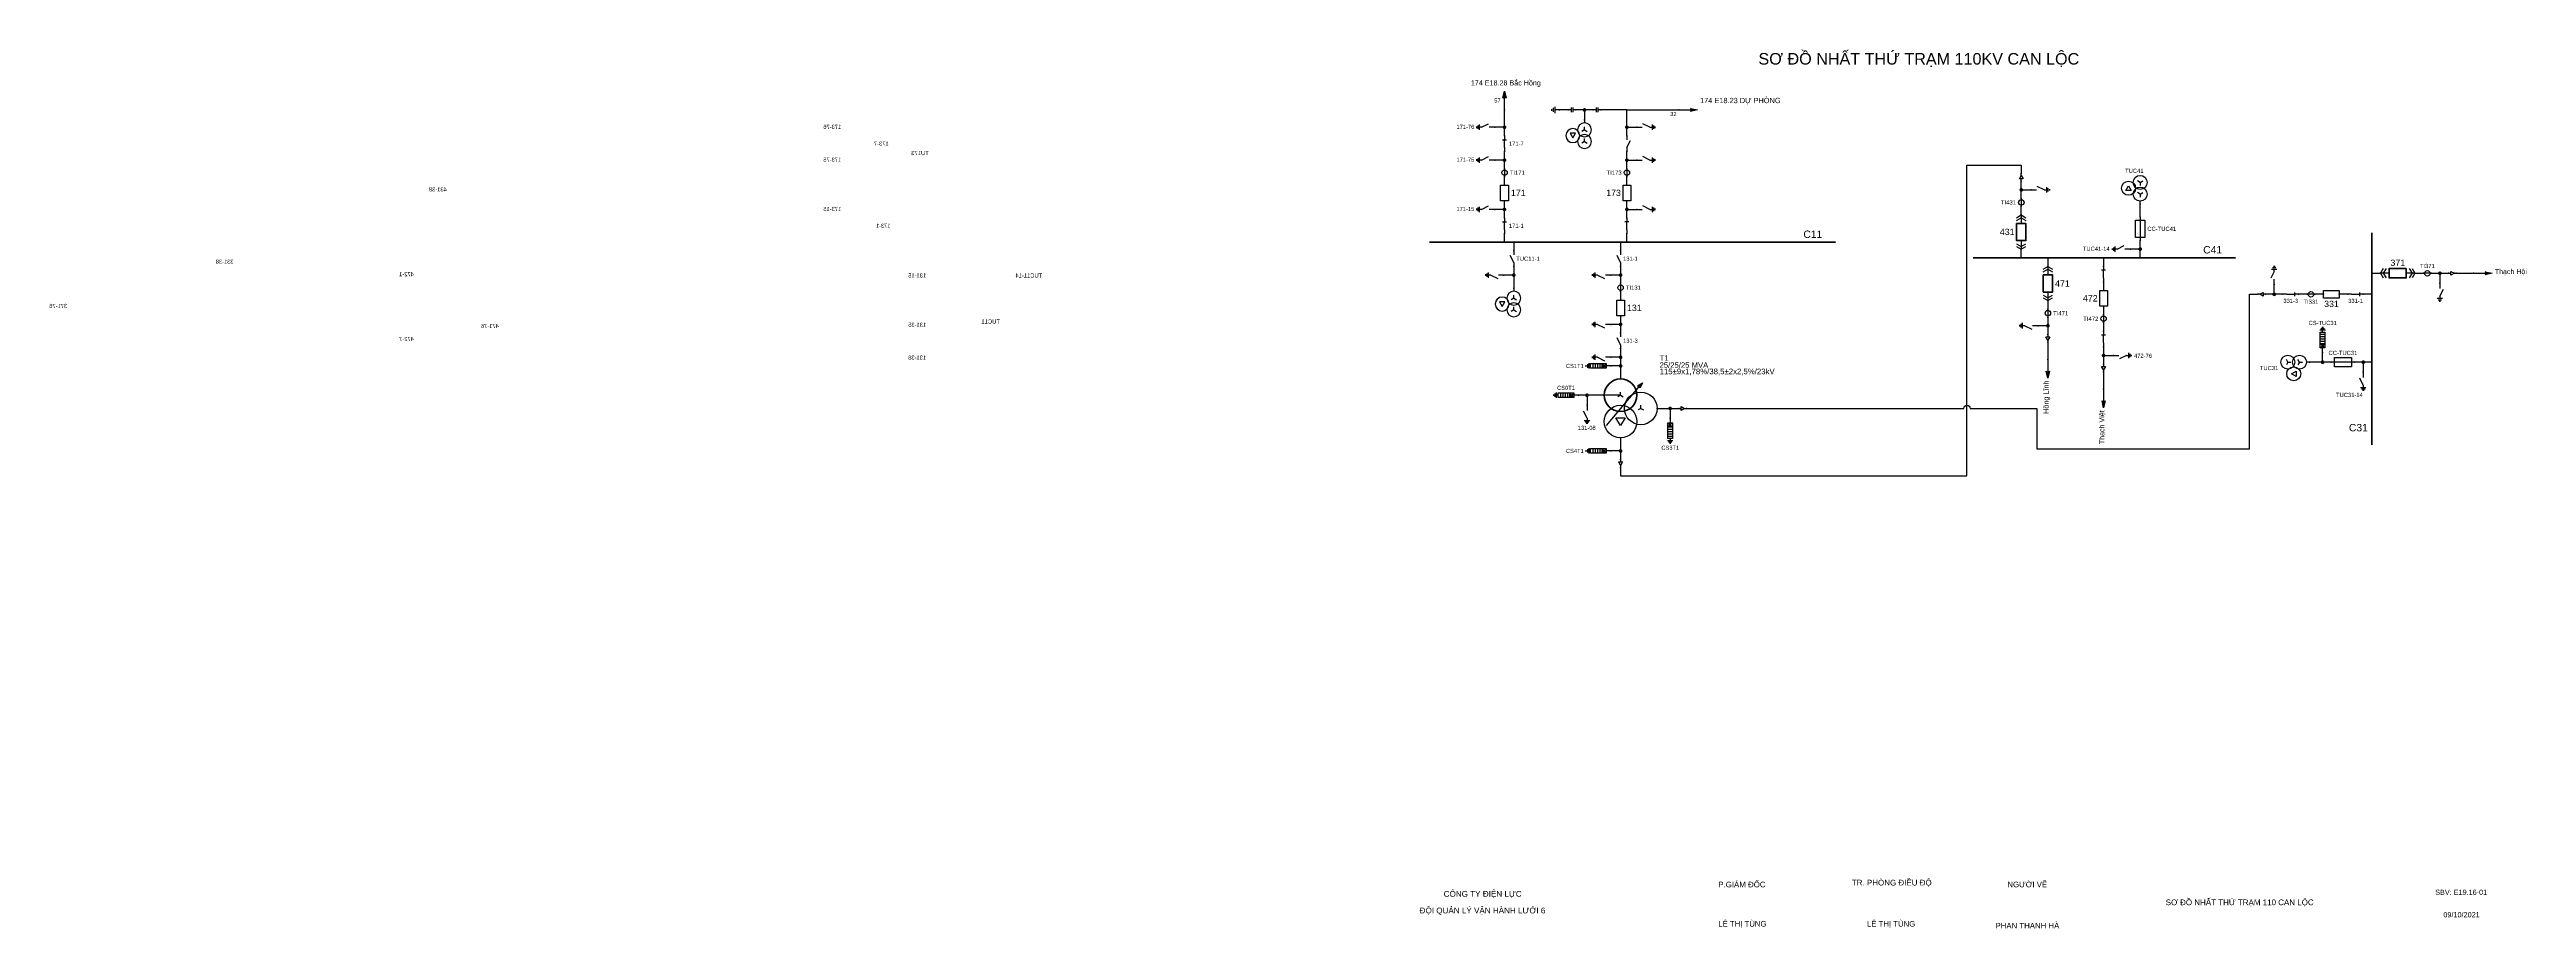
# Model space of a CAD drawing. Header units: millimetres. Extents: x -386 to 411, y 7 to 290.
import ezdxf

# ---------------------------------------------------------------- set-up
doc = ezdxf.new("R2010")
doc.units = ezdxf.units.MM
for name, color, linetype, lineweight in [('BUSBAR_110KV', 1, 'Continuous', 50), ('BUSBAR_22KV', 5, 'Continuous', 50), ('BUSBAR_35KV', 30, 'Continuous', 50), ('GROUND', 3, 'Continuous', 25), ('HV_110KV', 1, 'Continuous', 25), ('MV_22KV', 5, 'Continuous', 25), ('MV_35KV', 30, 'Continuous', 25)]:
    doc.layers.add(name, color=color, linetype=linetype, lineweight=lineweight)
doc.layers.add('SYM_PORTS', color=8, linetype='Continuous', plot=False)
doc.layers.add('TEXT', color=7, linetype='Continuous')
doc.styles.add('SLD_TEXT', font='arial.ttf')

# ---------------------------------------------------------------- blocks, each defined once
blk = doc.blocks.new('SYM_DISCONNECTOR_CLOSED')
at = {"lineweight": 25}
for points in [[(-0.625, 1.25), (0.625, 1.25)], [(0, 2.5), (0, 1.25)], [(0, -1.25), (0, 1.5)], [(0, -1.25), (0, -2.5)]]:
    blk.add_lwpolyline(points, dxfattribs=at)
at = {"layer": 'SYM_PORTS'}
for p in [(0, 2.5), (0, -2.5)]:
    blk.add_point(p, dxfattribs=at)
blk.add_attdef('DEVICE_CODE', (1.625, -0.5), '', height=2)
blk = doc.blocks.new('SYM_EARTHING_SWITCH_OPEN')
at = {"lineweight": 25}
for points in [[(0, -1.25), (-1.125, 1)], [(0, 3), (0, 1.25)], [(-0.875, -2), (0.875, -2)], [(-0.5625, -2.4375), (0.5625, -2.4375)], [(-0.25, -2.875), (0.25, -2.875)], [(0, -1.25), (0, -2)]]:
    blk.add_lwpolyline(points, dxfattribs=at)
at = {"layer": 'SYM_PORTS'}
blk.add_point((0, 3), dxfattribs=at)
blk.add_attdef('DEVICE_CODE', (1.875, 0), '', height=2)
blk = doc.blocks.new('SYM_CIRCUIT_BREAKER')
at = {"lineweight": 25}
blk.add_lwpolyline([(-1.25, 2.5), (1.25, 2.5), (1.25, -2.5), (-1.25, -2.5)], close=True, dxfattribs=at)
at = {"layer": 'SYM_PORTS'}
for p in [(0, 2.5), (0, -2.5)]:
    blk.add_point(p, dxfattribs=at)
blk.add_attdef('DEVICE_CODE', (2.25, -0.5), '', height=2)
at = {"flags": 1}
blk.add_attdef('RATING', (2.25, -3.5), '', height=2, dxfattribs=at)
blk = doc.blocks.new('SYM_CURRENT_TRANSFORMER')
at = {"lineweight": 25}
blk.add_lwpolyline([(0, 1.25), (0, -1.25)], dxfattribs=at)
blk.add_circle((0, 0), 0.875, dxfattribs=at)
at = {"layer": 'SYM_PORTS'}
for p in [(0, 1.25), (0, -1.25)]:
    blk.add_point(p, dxfattribs=at)
blk.add_attdef('DEVICE_CODE', (1.875, -1.75), '', height=2)
at = {"flags": 1}
blk.add_attdef('RATIO', (1.875, -4.75), '', height=2, dxfattribs=at)
blk = doc.blocks.new('SYM_LINE_FEEDER_ARROW')
blk.add_hatch(color=7).paths.add_polyline_path([(0, -3), (-0.5, -0.75), (0, -1.25), (0.5, -0.75)])
at = {"lineweight": 25}
blk.add_lwpolyline([(0, 3), (0, -1.25)], dxfattribs=at)
blk.add_lwpolyline([(0, -3), (-0.5, -0.75), (0, -1.25), (0.5, -0.75)], close=True, dxfattribs=at)
at = {"layer": 'SYM_PORTS'}
blk.add_point((0, 3), dxfattribs=at)
blk.add_attdef('LINE_NAME', (1.5, 0), '', height=2)
blk = doc.blocks.new('SYM_DISCONNECTOR_OPEN')
at = {"lineweight": 25}
for points in [[(0, -1.25), (-1.125, 1)], [(0, 2.5), (0, 1.25)], [(0, -1.25), (0, -2.5)]]:
    blk.add_lwpolyline(points, dxfattribs=at)
at = {"layer": 'SYM_PORTS'}
for p in [(0, 2.5), (0, -2.5)]:
    blk.add_point(p, dxfattribs=at)
blk.add_attdef('DEVICE_CODE', (1, -0.5), '', height=2)
blk = doc.blocks.new('SYM_COUPLING_CAPACITOR')
at = {"lineweight": 25}
for points in [[(-0.75, 0.25), (0.75, 0.25)], [(0, 1.25), (0, 0.25)], [(-0.75, -0.25), (0.75, -0.25)], [(0, -0.25), (0, -1.25)]]:
    blk.add_lwpolyline(points, dxfattribs=at)
at = {"layer": 'SYM_PORTS'}
for p in [(0, 1.25), (0, -1.25)]:
    blk.add_point(p, dxfattribs=at)
blk.add_attdef('DEVICE_CODE', (1.75, -1.75), '', height=2)
blk = doc.blocks.new('SYM_VOLTAGE_TRANSFORMER')
at = {"lineweight": 25}
for points in [[(0, 1.375), (-0.8625, 0.875)], [(0, 4.625), (0, 3.625)], [(0, 1.375), (0, 2.375)], [(0, 1.375), (0.8625, 0.875)], [(0, -2.375), (-0.8625, -2.875)], [(0, -2.375), (0, -1.375)], [(0, -2.375), (0.8625, -2.875)]]:
    blk.add_lwpolyline(points, dxfattribs=at)
blk.add_lwpolyline([(2.875, 0.25), (4.625, 0.25), (3.75, -1.25)], close=True, dxfattribs=at)
for centre in [(0, 1.375), (3.75, -0.5), (0, -2.375)]:
    blk.add_circle(centre, 2.25, dxfattribs=at)
at = {"layer": 'SYM_PORTS'}
blk.add_point((0, 4.625), dxfattribs=at)
blk.add_attdef('DEVICE_CODE', (7, 1.625), '', height=2)
at = {"flags": 1}
blk.add_attdef('RATIO', (7, -1.375), '', height=2, dxfattribs=at)
blk = doc.blocks.new('SYM_GROUND_SYMBOL')
at = {"lineweight": 25}
for points in [[(0, 1.25), (0, -0.25)], [(-1, -0.25), (1, -0.25)], [(-0.625, -0.75), (0.625, -0.75)], [(-0.25, -1.25), (0.25, -1.25)]]:
    blk.add_lwpolyline(points, dxfattribs=at)
at = {"layer": 'SYM_PORTS'}
blk.add_point((0, 1.25), dxfattribs=at)
blk = doc.blocks.new('SYM_SURGE_ARRESTER')
at = {"lineweight": 25}
for points in [[(-0.75, 2.5), (0.75, 2.5), (0.75, 1.25), (-0.75, 1.25)], [(-0.75, 1.25), (0.75, 1.25), (0.75, -2.5), (-0.75, -2.5)]]:
    blk.add_lwpolyline(points, close=True, dxfattribs=at)
for points in [[(-0.75, 2.5), (0.75, 1.25)], [(0.75, 2.5), (-0.75, 1.25)], [(-0.75, 0.5), (0.75, 0.5)], [(0, 4), (0, 2.5)], [(-0.875, -3.125), (0.875, -3.125)], [(-0.75, -0.25), (0.75, -0.25)], [(-0.75, -1), (0.75, -1)], [(-0.75, -1.75), (0.75, -1.75)], [(-0.5625, -3.5625), (0.5625, -3.5625)], [(-0.25, -4), (0.25, -4)], [(0, -2.5), (0, -3.125)]]:
    blk.add_lwpolyline(points, dxfattribs=at)
at = {"layer": 'SYM_PORTS'}
blk.add_point((0, 4), dxfattribs=at)
blk.add_attdef('DEVICE_CODE', (1.875, 1), '', height=2)
blk = doc.blocks.new('SYM_TRANSFORMER_3W')
blk.add_hatch(color=7).paths.add_polyline_path([(3.75, 8.25), (3.0125, 6.575), (2.2375, 7.225)])
at = {"lineweight": 25}
for points in [[(3.75, 8.25), (3.0125, 6.575), (2.2375, 7.225)], [(-4.75, -3), (-1.75, -3), (-3.25, -5.5)]]:
    blk.add_lwpolyline(points, close=True, dxfattribs=at)
for points in [[(-3.25, 4.25), (-8.5, 4.25)], [(-7.75, -5.5), (3.0125, 7.35)], [(-3.25, 4.25), (-4.1125, 3.75)], [(-3.25, 4.25), (-3.25, 5.25)], [(-3.25, 4.25), (-2.3875, 3.75)], [(3.25, 0), (2.3875, -0.5)], [(3.25, 0), (3.25, 1)], [(3.25, 0), (4.1125, -0.5)]]:
    blk.add_lwpolyline(points, dxfattribs=at)
at = {"lineweight": 50}
blk.add_circle((-3.25, 4.25), 5.25, dxfattribs=at)
at = {"lineweight": 25}
for centre in [(-3.25, -4.25), (3.25, 0)]:
    blk.add_circle(centre, 5.25, dxfattribs=at)
at = {"layer": 'SYM_PORTS'}
for p in [(-3.25, 9.5), (-8.5, 4.25), (8.5, 0), (-3.25, -9.5)]:
    blk.add_point(p, dxfattribs=at)
blk.add_attdef('DEVICE_CODE', (9.5, 6.5), '', height=2)
at = {"flags": 1}
for tag, p in [('VOLTAGE_RATIO', (9.5, 0.5)), ('POWER', (9.5, 3.5))]:
    blk.add_attdef(tag, p, '', height=2, dxfattribs=at)
blk = doc.blocks.new('SYM_CABLE_TERMINATION')
at = {"lineweight": 25}
blk.add_lwpolyline([(-0.625, 0.5), (0.625, 0.5), (0, -0.625)], close=True, dxfattribs=at)
for points in [[(0, 1.25), (0, 0.5)], [(0, -0.625), (0, -1.25)]]:
    blk.add_lwpolyline(points, dxfattribs=at)
at = {"layer": 'SYM_PORTS'}
for p in [(0, 1.25), (0, -1.25)]:
    blk.add_point(p, dxfattribs=at)
blk = doc.blocks.new('SYM_DRAWOUT_BREAKER')
at = {"lineweight": 25}
for points in [[(-1.5, 4.625), (0, 5.5), (1.5, 4.625)], [(-1.5, 3.75), (0, 4.625), (1.5, 3.75)], [(0, 5.5), (0, 2.75)], [(-1.5, -3.75), (0, -4.625), (1.5, -3.75)], [(-1.5, -4.625), (0, -5.5), (1.5, -4.625)], [(0, -2.75), (0, -5.5)]]:
    blk.add_lwpolyline(points, dxfattribs=at)
at = {"lineweight": 35}
blk.add_lwpolyline([(-1.5, 2.75), (1.5, 2.75), (1.5, -2.75), (-1.5, -2.75)], close=True, dxfattribs=at)
at = {"layer": 'SYM_PORTS'}
for p in [(0, 5.5), (0, -5.5)]:
    blk.add_point(p, dxfattribs=at)
blk.add_attdef('DEVICE_CODE', (2.5, 2.5), '', height=2)
at = {"flags": 1}
blk.add_attdef('RATING', (2.5, -0.5), '', height=2, dxfattribs=at)
blk = doc.blocks.new('SYM_FUSE_DISCONNECTOR')
at = {"lineweight": 25}
blk.add_lwpolyline([(-1.5, 2.75), (1.5, 2.75), (1.5, -2.75), (-1.5, -2.75)], close=True, dxfattribs=at)
blk.add_lwpolyline([(0, 3.75), (0, -3.75)], dxfattribs=at)
at = {"layer": 'SYM_PORTS'}
for p in [(0, 3.75), (0, -3.75)]:
    blk.add_point(p, dxfattribs=at)
blk.add_attdef('DEVICE_CODE', (2.5, 0.75), '', height=2)
at = {"flags": 1}
blk.add_attdef('RATING', (2.5, -2.25), '', height=2, dxfattribs=at)

msp = doc.modelspace()

# ---------------------------------------------------------------- hatches: boundary and pattern name
at = {"layer": 'HV_110KV'}
h = msp.add_hatch(color=7, dxfattribs=at)
edge = h.paths.add_edge_path()
edge.add_arc((107.89, 270.56), 0.6, 0, 360)
h = msp.add_hatch(color=7, dxfattribs=at)
edge = h.paths.add_edge_path()
edge.add_arc((82.15, 264.98), 0.6, 0, 360)
h = msp.add_hatch(color=7, dxfattribs=at)
edge = h.paths.add_edge_path()
edge.add_arc((121.54, 264.98), 0.6, 0, 360)
h = msp.add_hatch(color=7, dxfattribs=at)
edge = h.paths.add_edge_path()
edge.add_arc((82.15, 254.4), 0.6, 0, 360)
h = msp.add_hatch(color=7, dxfattribs=at)
edge = h.paths.add_edge_path()
edge.add_arc((121.54, 254.4), 0.6, 0, 360)
h = msp.add_hatch(color=7, dxfattribs=at)
edge = h.paths.add_edge_path()
edge.add_arc((82.15, 238.53), 0.6, 0, 360)
h = msp.add_hatch(color=7, dxfattribs=at)
edge = h.paths.add_edge_path()
edge.add_arc((121.54, 238.53), 0.6, 0, 360)
h = msp.add_hatch(color=7, dxfattribs=at)
edge = h.paths.add_edge_path()
edge.add_arc((85.13, 217.38), 0.6, 0, 360)
h = msp.add_hatch(color=7, dxfattribs=at)
edge = h.paths.add_edge_path()
edge.add_arc((119.52, 217.38), 0.6, 0, 360)
h = msp.add_hatch(color=7, dxfattribs=at)
edge = h.paths.add_edge_path()
edge.add_arc((119.52, 201.51), 0.6, 0, 360)
h = msp.add_hatch(color=7, dxfattribs=at)
edge = h.paths.add_edge_path()
edge.add_arc((119.52, 190.93), 0.6, 0, 360)
h = msp.add_hatch(color=7, dxfattribs=at)
edge = h.paths.add_edge_path()
edge.add_arc((119.52, 188.14), 0.6, 0, 360)
h = msp.add_hatch(color=7, dxfattribs=at)
edge = h.paths.add_edge_path()
edge.add_arc((108.7, 178.71), 0.6, 0, 360)
at = {"layer": 'MV_22KV'}
h = msp.add_hatch(color=7, dxfattribs=at)
edge = h.paths.add_edge_path()
edge.add_arc((248.5, 244.82), 0.6, 0, 360)
h = msp.add_hatch(color=7, dxfattribs=at)
edge = h.paths.add_edge_path()
edge.add_arc((286.78, 225.74), 0.6, 0, 360)
h = msp.add_hatch(color=7, dxfattribs=at)
edge = h.paths.add_edge_path()
edge.add_arc((257.05, 201.09), 0.6, 0, 360)
h = msp.add_hatch(color=7, dxfattribs=at)
edge = h.paths.add_edge_path()
edge.add_arc((274.98, 191.51), 0.6, 0, 360)
h = msp.add_hatch(color=7, dxfattribs=at)
edge = h.paths.add_edge_path()
edge.add_arc((119.52, 160.78), 0.6, 0, 360)
at = {"layer": 'MV_35KV'}
h = msp.add_hatch(color=7, dxfattribs=at)
edge = h.paths.add_edge_path()
edge.add_arc((383.23, 217.96), 0.6, 0, 360)
h = msp.add_hatch(color=7, dxfattribs=at)
edge = h.paths.add_edge_path()
edge.add_arc((329.92, 211.19), 0.6, 0, 360)
h = msp.add_hatch(color=7, dxfattribs=at)
edge = h.paths.add_edge_path()
edge.add_arc((345.5, 189.34), 0.6, 0, 360)
h = msp.add_hatch(color=7, dxfattribs=at)
edge = h.paths.add_edge_path()
edge.add_arc((358.58, 189.34), 0.6, 0, 360)
h = msp.add_hatch(color=7, dxfattribs=at)
edge = h.paths.add_edge_path()
edge.add_arc((135.46, 174.46), 0.6, 0, 360)

# ---------------------------------------------------------------- linework, layer by layer
at = {"layer": 'BUSBAR_110KV', "const_width": 0.513}
msp.add_lwpolyline([(58, 227.96), (188.78, 227.96)], dxfattribs=at)
at = {"layer": 'BUSBAR_22KV', "const_width": 0.513}
msp.add_lwpolyline([(232.91, 222.96), (317.47, 222.96)], dxfattribs=at)
at = {"layer": 'BUSBAR_35KV', "const_width": 0.513}
msp.add_lwpolyline([(361.37, 231.05), (361.37, 162.68)], dxfattribs=at)
at = {"layer": 'GROUND'}
msp.add_lwpolyline([(102.6, 270.56), (99.81, 270.56)], dxfattribs=at)
at = {"layer": 'HV_110KV'}
for points in [[(82.15, 264.98), (78.99, 264.98)], [(82.15, 264.98), (82.15, 270.56)], [(82.15, 262.19), (82.15, 264.98)], [(107.89, 270.56), (105.1, 270.56)], [(110.68, 270.56), (107.89, 270.56)], [(107.89, 270.56), (107.89, 267.4)], [(121.54, 270.56), (113.18, 270.56)], [(121.54, 264.98), (121.54, 270.56)], [(121.54, 270.56), (138.28, 270.56)], [(121.54, 262.19), (121.54, 264.98)], [(121.54, 264.98), (124.7, 264.98)], [(82.15, 254.4), (82.15, 257.19)], [(121.54, 254.4), (121.54, 257.19)], [(82.15, 254.4), (78.99, 254.4)], [(82.15, 251.61), (82.15, 254.4)], [(82.15, 246.32), (82.15, 249.11)], [(121.54, 251.61), (121.54, 254.4)], [(121.54, 254.4), (124.7, 254.4)], [(121.54, 246.32), (121.54, 249.11)], [(82.15, 238.53), (82.15, 241.32)], [(121.54, 238.53), (121.54, 241.32)], [(82.15, 238.53), (78.99, 238.53)], [(82.15, 235.74), (82.15, 238.53)], [(121.54, 235.74), (121.54, 238.53)], [(121.54, 238.53), (124.7, 238.53)], [(82.15, 227.96), (82.15, 230.74)], [(85.13, 227.96), (85.13, 225.17)], [(119.52, 227.96), (119.52, 225.17)], [(121.54, 227.96), (121.54, 230.74)], [(85.13, 217.38), (81.98, 217.38)], [(85.13, 220.17), (85.13, 217.38)], [(85.13, 217.38), (85.13, 213.19)], [(119.52, 217.38), (116.37, 217.38)], [(119.52, 220.17), (119.52, 217.38)], [(119.52, 217.38), (119.52, 214.59)], [(119.52, 212.09), (119.52, 209.3)], [(119.52, 201.51), (116.37, 201.51)], [(119.52, 204.3), (119.52, 201.51)], [(119.52, 201.51), (119.52, 198.72)], [(119.52, 193.72), (119.52, 190.93)], [(119.52, 190.93), (116.37, 190.93)], [(119.52, 188.14), (116.37, 188.14)], [(119.52, 190.93), (119.52, 188.14)], [(119.52, 188.14), (119.52, 183.96)], [(108.7, 178.71), (105.91, 178.71)], [(114.27, 178.71), (108.7, 178.71)], [(108.7, 178.71), (108.7, 175.56)]]:
    msp.add_lwpolyline(points, dxfattribs=at)
at = {"layer": 'MV_22KV'}
for points in [[(119.52, 155.49), (119.52, 152.79), (231, 152.79), (231, 252.81), (248.5, 252.81), (248.5, 250.11)], [(248.5, 244.82), (248.5, 247.61)], [(248.5, 242.03), (248.5, 244.82)], [(248.5, 244.82), (251.65, 244.82)], [(248.5, 236.74), (248.5, 239.53)], [(286.78, 236.03), (286.78, 240.22)], [(248.5, 222.96), (248.5, 225.74)], [(286.78, 225.74), (283.62, 225.74)], [(286.78, 225.74), (286.78, 228.53)], [(286.78, 222.96), (286.78, 225.74)], [(257.05, 222.96), (257.05, 220.17)], [(274.98, 222.96), (274.98, 220.17)], [(257.05, 209.17), (257.05, 206.38)], [(274.98, 215.17), (274.98, 212.38)], [(274.98, 207.38), (274.98, 204.59)], [(257.05, 201.09), (253.9, 201.09)], [(257.05, 203.88), (257.05, 201.09)], [(257.05, 201.09), (257.05, 198.3)], [(274.98, 202.09), (274.98, 199.3)], [(257.05, 195.8), (257.05, 190.22)], [(274.98, 194.3), (274.98, 191.51)], [(274.98, 191.51), (278.14, 191.51)], [(274.98, 191.51), (274.98, 188.72)], [(274.98, 186.22), (274.98, 180.64)], [(119.52, 160.78), (116.37, 160.78)], [(119.52, 164.96), (119.52, 160.78)], [(119.52, 160.78), (119.52, 157.99)]]:
    msp.add_lwpolyline(points, dxfattribs=at)
at = {"layer": 'MV_35KV'}
for points in [[(361.37, 217.96), (364.15, 217.96)], [(375.15, 217.96), (377.94, 217.96)], [(380.44, 217.96), (383.23, 217.96)], [(383.23, 217.96), (383.23, 214.8)], [(383.23, 217.96), (386.02, 217.96)], [(388.52, 217.96), (394.1, 217.96)], [(329.92, 211.19), (327.13, 211.19)], [(329.92, 211.19), (329.92, 214.34)], [(332.71, 211.19), (329.92, 211.19)], [(340.5, 211.19), (337.71, 211.19)], [(345.79, 211.19), (343, 211.19)], [(353.58, 211.19), (350.79, 211.19)], [(361.37, 211.19), (358.58, 211.19)], [(345.5, 189.34), (345.5, 192.49)], [(345.5, 189.34), (341.31, 189.34)], [(348.29, 189.34), (345.5, 189.34)], [(358.58, 189.34), (355.79, 189.34)], [(361.37, 189.34), (358.58, 189.34)], [(358.58, 189.34), (358.58, 186.19)], [(131.27, 174.46), (135.46, 174.46)], [(135.46, 174.46), (135.46, 171.31)], [(135.46, 174.46), (138.25, 174.46)]]:
    msp.add_lwpolyline(points, dxfattribs=at)
msp.add_lwpolyline([(140.75, 174.46), (143.45, 174.46), (230, 174.46, -1), (232, 174.46), (253.5, 174.46), (253.5, 161.49), (321.93, 161.49), (321.93, 211.19), (324.63, 211.19)], format="xyb", dxfattribs=at)

# ---------------------------------------------------------------- block references
at = {"layer": 'GROUND', "rotation": 270}
msp.add_blockref('SYM_GROUND_SYMBOL', (98.56, 270.56), dxfattribs=at)
at = {"layer": 'HV_110KV'}
for name, p, rotation in [('SYM_LINE_FEEDER_ARROW', (82.15, 273.56), 180), ('SYM_COUPLING_CAPACITOR', (103.85, 270.56), 270), ('SYM_COUPLING_CAPACITOR', (111.93, 270.56), 270), ('SYM_LINE_FEEDER_ARROW', (141.28, 270.56), 90)]:
    msp.add_blockref(name, p, dxfattribs=dict(at, rotation=rotation))
ref = msp.add_blockref('SYM_EARTHING_SWITCH_OPEN', (127.7, 264.98), dxfattribs=dict(at, xscale=-1, rotation=90))
ref.add_attrib('DEVICE_CODE', '173-76', (131.37, 264.46), dxfattribs={"layer": 'TEXT', "extrusion": (0, 0, -1), "height": 1.323, "style": 'SLD_TEXT'})
ref = msp.add_blockref('SYM_VOLTAGE_TRANSFORMER', (107.89, 262.78), dxfattribs=dict(at, xscale=-1))
ref.add_attrib('DEVICE_CODE', 'TU173', (103.19, 256), dxfattribs={"layer": 'TEXT', "extrusion": (0, 0, -1), "height": 1.348, "style": 'SLD_TEXT'})
ref = msp.add_blockref('SYM_EARTHING_SWITCH_OPEN', (75.99, 264.98), dxfattribs=dict(at, rotation=270))
ref.add_attrib('DEVICE_CODE', '171-76', (66.67, 264.46), dxfattribs={"layer": 'TEXT', "height": 1.323, "style": 'SLD_TEXT'})
ref = msp.add_blockref('SYM_EARTHING_SWITCH_OPEN', (127.7, 254.4), dxfattribs=dict(at, xscale=-1, rotation=90))
ref.add_attrib('DEVICE_CODE', '173-75', (131.37, 253.88), dxfattribs={"layer": 'TEXT', "extrusion": (0, 0, -1), "height": 1.323, "style": 'SLD_TEXT'})
ref = msp.add_blockref('SYM_DISCONNECTOR_OPEN', (121.54, 259.69), dxfattribs=dict(at, xscale=-1))
ref.add_attrib('DEVICE_CODE', '173-7', (116.09, 259.05), dxfattribs={"layer": 'TEXT', "extrusion": (0, 0, -1), "height": 1.325, "style": 'SLD_TEXT'})
ref = msp.add_blockref('SYM_EARTHING_SWITCH_OPEN', (75.99, 254.4), dxfattribs=dict(at, rotation=270))
ref.add_attrib('DEVICE_CODE', '171-75', (66.67, 253.88), dxfattribs={"layer": 'TEXT', "height": 1.323, "style": 'SLD_TEXT'})
ref = msp.add_blockref('SYM_DISCONNECTOR_CLOSED', (82.15, 259.69), dxfattribs=at)
ref.add_attrib('DEVICE_CODE', '171-7', (83.57, 259.04), dxfattribs={"layer": 'TEXT', "height": 1.336, "style": 'SLD_TEXT'})
ref = msp.add_blockref('SYM_CURRENT_TRANSFORMER', (82.15, 250.36), dxfattribs=at)
ref.add_attrib('DEVICE_CODE', 'TI171', (83.82, 249.68), dxfattribs={"layer": 'TEXT', "height": 1.367, "style": 'SLD_TEXT'})
ref = msp.add_blockref('SYM_CURRENT_TRANSFORMER', (121.54, 250.36), dxfattribs=at)
ref.add_attrib('DEVICE_CODE', 'TI173', (115, 249.69), dxfattribs={"layer": 'TEXT', "height": 1.356, "style": 'SLD_TEXT'})
ref = msp.add_blockref('SYM_EARTHING_SWITCH_OPEN', (127.7, 238.53), dxfattribs=dict(at, xscale=-1, rotation=90))
ref.add_attrib('DEVICE_CODE', '173-15', (131.37, 238.02), dxfattribs={"layer": 'TEXT', "extrusion": (0, 0, -1), "height": 1.323, "style": 'SLD_TEXT'})
ref = msp.add_blockref('SYM_EARTHING_SWITCH_OPEN', (75.99, 238.53), dxfattribs=dict(at, rotation=270))
ref.add_attrib('DEVICE_CODE', '171-15', (66.67, 238.02), dxfattribs={"layer": 'TEXT', "height": 1.323, "style": 'SLD_TEXT'})
ref = msp.add_blockref('SYM_CIRCUIT_BREAKER', (82.15, 243.82), dxfattribs=at)
ref.add_attrib('DEVICE_CODE', '171', (84.2, 242.83), dxfattribs={"layer": 'TEXT', "height": 2.051, "style": 'SLD_TEXT'})
ref = msp.add_blockref('SYM_CIRCUIT_BREAKER', (121.54, 243.82), dxfattribs=at)
ref.add_attrib('DEVICE_CODE', '173', (114.87, 242.84), dxfattribs={"layer": 'TEXT', "height": 2.033, "style": 'SLD_TEXT'})
ref = msp.add_blockref('SYM_DISCONNECTOR_CLOSED', (121.54, 233.24), dxfattribs=dict(at, xscale=-1))
ref.add_attrib('DEVICE_CODE', '173-1', (115.47, 232.6), dxfattribs={"layer": 'TEXT', "extrusion": (0, 0, -1), "height": 1.325, "style": 'SLD_TEXT'})
ref = msp.add_blockref('SYM_DISCONNECTOR_CLOSED', (82.15, 233.24), dxfattribs=at)
ref.add_attrib('DEVICE_CODE', '171-1', (83.57, 232.59), dxfattribs={"layer": 'TEXT', "height": 1.336, "style": 'SLD_TEXT'})
ref = msp.add_blockref('SYM_DISCONNECTOR_OPEN', (85.13, 222.67), dxfattribs=at)
ref.add_attrib('DEVICE_CODE', 'TUC11-1', (85.93, 221.99), dxfattribs={"layer": 'TEXT', "height": 1.343, "style": 'SLD_TEXT'})
ref = msp.add_blockref('SYM_DISCONNECTOR_OPEN', (119.52, 222.67), dxfattribs=at)
ref.add_attrib('DEVICE_CODE', '131-1', (120.32, 222.02), dxfattribs={"layer": 'TEXT', "height": 1.322, "style": 'SLD_TEXT'})
ref = msp.add_blockref('SYM_EARTHING_SWITCH_OPEN', (113.37, 217.38), dxfattribs=dict(at, xscale=-1, rotation=270))
ref.add_attrib('DEVICE_CODE', '131-15', (104.05, 216.61), dxfattribs={"layer": 'TEXT', "extrusion": (0, 0, -1), "height": 1.32, "style": 'SLD_TEXT'})
ref = msp.add_blockref('SYM_EARTHING_SWITCH_OPEN', (78.98, 217.38), dxfattribs=dict(at, xscale=-1, rotation=270))
ref.add_attrib('DEVICE_CODE', 'TUC11-14', (66.67, 216.58), dxfattribs={"layer": 'TEXT', "extrusion": (0, 0, -1), "height": 1.339, "style": 'SLD_TEXT'})
ref = msp.add_blockref('SYM_VOLTAGE_TRANSFORMER', (85.13, 208.57), dxfattribs=dict(at, xscale=-1))
ref.add_attrib('DEVICE_CODE', 'TUC11', (80.27, 201.78), dxfattribs={"layer": 'TEXT', "extrusion": (0, 0, -1), "height": 1.344, "style": 'SLD_TEXT'})
ref = msp.add_blockref('SYM_CIRCUIT_BREAKER', (119.52, 206.8), dxfattribs=at)
ref.add_attrib('DEVICE_CODE', '131', (121.57, 205.82), dxfattribs={"layer": 'TEXT', "height": 2.033, "style": 'SLD_TEXT'})
ref = msp.add_blockref('SYM_CURRENT_TRANSFORMER', (119.52, 213.34), dxfattribs=at)
ref.add_attrib('DEVICE_CODE', 'TI131', (121.2, 212.66), dxfattribs={"layer": 'TEXT', "height": 1.353, "style": 'SLD_TEXT'})
ref = msp.add_blockref('SYM_EARTHING_SWITCH_OPEN', (113.37, 201.51), dxfattribs=dict(at, xscale=-1, rotation=270))
ref.add_attrib('DEVICE_CODE', '131-35', (104.05, 200.74), dxfattribs={"layer": 'TEXT', "extrusion": (0, 0, -1), "height": 1.32, "style": 'SLD_TEXT'})
ref = msp.add_blockref('SYM_EARTHING_SWITCH_OPEN', (113.37, 190.93), dxfattribs=dict(at, xscale=-1, rotation=270))
ref.add_attrib('DEVICE_CODE', '131-38', (104.05, 190.17), dxfattribs={"layer": 'TEXT', "extrusion": (0, 0, -1), "height": 1.32, "style": 'SLD_TEXT'})
ref = msp.add_blockref('SYM_TRANSFORMER_3W', (122.77, 174.46), dxfattribs=at)
ref.add_attrib('DEVICE_CODE', 'T1', (132.07, 189.8), dxfattribs={"layer": 'TEXT', "height": 1.794, "style": 'SLD_TEXT'})
ref = msp.add_blockref('SYM_DISCONNECTOR_OPEN', (119.52, 196.22), dxfattribs=at)
ref.add_attrib('DEVICE_CODE', '131-3', (120.32, 195.58), dxfattribs={"layer": 'TEXT', "height": 1.322, "style": 'SLD_TEXT'})
ref = msp.add_blockref('SYM_SURGE_ARRESTER', (112.37, 188.14), dxfattribs=dict(at, rotation=270))
ref.add_attrib('DEVICE_CODE', 'CS1T1', (101.92, 187.49), dxfattribs={"layer": 'TEXT', "height": 1.318, "style": 'SLD_TEXT'})
ref = msp.add_blockref('SYM_SURGE_ARRESTER', (101.91, 178.71), dxfattribs=dict(at, rotation=270))
ref.add_attrib('DEVICE_CODE', 'CS0T1', (99.08, 180.43), dxfattribs={"layer": 'TEXT', "height": 1.318, "style": 'SLD_TEXT'})
ref = msp.add_blockref('SYM_EARTHING_SWITCH_OPEN', (108.7, 172.56), dxfattribs=at)
ref.add_attrib('DEVICE_CODE', '131-08', (105.75, 167.55), dxfattribs={"layer": 'TEXT', "height": 1.32, "style": 'SLD_TEXT'})
at = {"layer": 'MV_22KV', "rotation": 180}
msp.add_blockref('SYM_CABLE_TERMINATION', (248.5, 248.86), dxfattribs=at)
at = {"layer": 'MV_22KV'}
ref = msp.add_blockref('SYM_VOLTAGE_TRANSFORMER', (286.78, 244.84), dxfattribs=dict(at, rotation=180))
ref.add_attrib('DEVICE_CODE', 'TUC41', (281.91, 250.28), dxfattribs={"layer": 'TEXT', "height": 1.344, "style": 'SLD_TEXT'})
ref = msp.add_blockref('SYM_EARTHING_SWITCH_OPEN', (254.65, 244.82), dxfattribs=dict(at, xscale=-1, rotation=90))
ref.add_attrib('DEVICE_CODE', '431-38', (258.33, 244.31), dxfattribs={"layer": 'TEXT', "extrusion": (0, 0, -1), "height": 1.32, "style": 'SLD_TEXT'})
ref = msp.add_blockref('SYM_CURRENT_TRANSFORMER', (248.5, 240.78), dxfattribs=at)
ref.add_attrib('DEVICE_CODE', 'TI431', (241.95, 240.11), dxfattribs={"layer": 'TEXT', "height": 1.353, "style": 'SLD_TEXT'})
ref = msp.add_blockref('SYM_DRAWOUT_BREAKER', (248.5, 231.24), dxfattribs=at)
ref.add_attrib('DEVICE_CODE', '431', (241.58, 230.27), dxfattribs={"layer": 'TEXT', "height": 2.033, "style": 'SLD_TEXT'})
ref = msp.add_blockref('SYM_FUSE_DISCONNECTOR', (286.78, 232.28), dxfattribs=at)
ref.add_attrib('DEVICE_CODE', 'CC-TUC41', (289.08, 231.61), dxfattribs={"layer": 'TEXT', "height": 1.342, "style": 'SLD_TEXT'})
ref = msp.add_blockref('SYM_EARTHING_SWITCH_OPEN', (280.62, 225.74), dxfattribs=dict(at, rotation=270))
ref.add_attrib('DEVICE_CODE', 'TUC41-14', (268.31, 225.2), dxfattribs={"layer": 'TEXT', "height": 1.339, "style": 'SLD_TEXT'})
ref = msp.add_blockref('SYM_DISCONNECTOR_CLOSED', (274.98, 217.67), dxfattribs=dict(at, xscale=-1))
ref.add_attrib('DEVICE_CODE', '472-1', (268.91, 217.01), dxfattribs={"layer": 'TEXT', "extrusion": (0, 0, -1), "height": 1.336, "style": 'SLD_TEXT'})
ref = msp.add_blockref('SYM_DRAWOUT_BREAKER', (257.05, 214.67), dxfattribs=at)
ref.add_attrib('DEVICE_CODE', '471', (259.35, 213.67), dxfattribs={"layer": 'TEXT', "height": 2.051, "style": 'SLD_TEXT'})
ref = msp.add_blockref('SYM_CIRCUIT_BREAKER', (274.98, 209.88), dxfattribs=at)
ref.add_attrib('DEVICE_CODE', '472', (268.31, 208.88), dxfattribs={"layer": 'TEXT', "height": 2.051, "style": 'SLD_TEXT'})
ref = msp.add_blockref('SYM_EARTHING_SWITCH_OPEN', (250.9, 201.09), dxfattribs=dict(at, xscale=-1, rotation=270))
ref.add_attrib('DEVICE_CODE', '471-76', (241.58, 200.32), dxfattribs={"layer": 'TEXT', "extrusion": (0, 0, -1), "height": 1.323, "style": 'SLD_TEXT'})
ref = msp.add_blockref('SYM_CURRENT_TRANSFORMER', (257.05, 205.13), dxfattribs=at)
ref.add_attrib('DEVICE_CODE', 'TI471', (258.73, 204.44), dxfattribs={"layer": 'TEXT', "height": 1.367, "style": 'SLD_TEXT'})
ref = msp.add_blockref('SYM_CURRENT_TRANSFORMER', (274.98, 203.34), dxfattribs=at)
ref.add_attrib('DEVICE_CODE', 'TI472', (268.43, 202.65), dxfattribs={"layer": 'TEXT', "height": 1.367, "style": 'SLD_TEXT'})
ref = msp.add_blockref('SYM_DISCONNECTOR_CLOSED', (274.98, 196.8), dxfattribs=dict(at, xscale=-1))
ref.add_attrib('DEVICE_CODE', '472-7', (268.91, 196.15), dxfattribs={"layer": 'TEXT', "extrusion": (0, 0, -1), "height": 1.336, "style": 'SLD_TEXT'})
for name, p in [('SYM_CABLE_TERMINATION', (257.05, 197.05)), ('SYM_LINE_FEEDER_ARROW', (257.05, 187.22)), ('SYM_CABLE_TERMINATION', (274.98, 187.47)), ('SYM_LINE_FEEDER_ARROW', (274.98, 177.64)), ('SYM_CABLE_TERMINATION', (119.52, 156.74))]:
    msp.add_blockref(name, p, dxfattribs=at)
ref = msp.add_blockref('SYM_EARTHING_SWITCH_OPEN', (281.14, 191.51), dxfattribs=dict(at, rotation=90))
ref.add_attrib('DEVICE_CODE', '472-76', (284.81, 190.74), dxfattribs={"layer": 'TEXT', "height": 1.323, "style": 'SLD_TEXT'})
ref = msp.add_blockref('SYM_SURGE_ARRESTER', (112.37, 160.78), dxfattribs=dict(at, rotation=270))
ref.add_attrib('DEVICE_CODE', 'CS4T1', (101.92, 160.13), dxfattribs={"layer": 'TEXT', "height": 1.318, "style": 'SLD_TEXT'})
at = {"layer": 'MV_35KV'}
ref = msp.add_blockref('SYM_EARTHING_SWITCH_OPEN', (329.92, 217.34), dxfattribs=dict(at, xscale=-1, rotation=180))
ref.add_attrib('DEVICE_CODE', '331-38', (326.97, 221.06), dxfattribs={"layer": 'TEXT', "extrusion": (0, 0, -1), "height": 1.32, "style": 'SLD_TEXT'})
ref = msp.add_blockref('SYM_DRAWOUT_BREAKER', (369.65, 217.96), dxfattribs=dict(at, rotation=270))
ref.add_attrib('DEVICE_CODE', '371', (367.34, 220.34), dxfattribs={"layer": 'TEXT', "height": 2.033, "style": 'SLD_TEXT'})
ref = msp.add_blockref('SYM_CURRENT_TRANSFORMER', (379.19, 217.96), dxfattribs=dict(at, rotation=270))
ref.add_attrib('DEVICE_CODE', 'TI371', (376.76, 219.65), dxfattribs={"layer": 'TEXT', "height": 1.356, "style": 'SLD_TEXT'})
for name, p, rotation in [('SYM_CABLE_TERMINATION', (387.27, 217.96), 90), ('SYM_LINE_FEEDER_ARROW', (397.1, 217.96), 90), ('SYM_CABLE_TERMINATION', (325.88, 211.19), 270), ('SYM_CABLE_TERMINATION', (139.5, 174.46), 90)]:
    msp.add_blockref(name, p, dxfattribs=dict(at, rotation=rotation))
ref = msp.add_blockref('SYM_EARTHING_SWITCH_OPEN', (383.23, 211.8), dxfattribs=dict(at, xscale=-1))
ref.add_attrib('DEVICE_CODE', '371-76', (380.53, 206.8), dxfattribs={"layer": 'TEXT', "extrusion": (0, 0, -1), "height": 1.323, "style": 'SLD_TEXT'})
ref = msp.add_blockref('SYM_DISCONNECTOR_CLOSED', (335.21, 211.19), dxfattribs=dict(at, rotation=270))
ref.add_attrib('DEVICE_CODE', '331-3', (332.88, 208.43), dxfattribs={"layer": 'TEXT', "height": 1.322, "style": 'SLD_TEXT'})
ref = msp.add_blockref('SYM_CURRENT_TRANSFORMER', (341.75, 211.19), dxfattribs=dict(at, rotation=270))
ref.add_attrib('DEVICE_CODE', 'TI331', (339.31, 208.15), dxfattribs={"layer": 'TEXT', "height": 1.353, "style": 'SLD_TEXT'})
ref = msp.add_blockref('SYM_CIRCUIT_BREAKER', (348.29, 211.19), dxfattribs=dict(at, rotation=270))
ref.add_attrib('DEVICE_CODE', '331', (345.98, 207.09), dxfattribs={"layer": 'TEXT', "height": 2.033, "style": 'SLD_TEXT'})
ref = msp.add_blockref('SYM_DISCONNECTOR_CLOSED', (356.08, 211.19), dxfattribs=dict(at, rotation=270))
ref.add_attrib('DEVICE_CODE', '331-1', (353.75, 208.43), dxfattribs={"layer": 'TEXT', "height": 1.322, "style": 'SLD_TEXT'})
ref = msp.add_blockref('SYM_SURGE_ARRESTER', (345.5, 196.49), dxfattribs=dict(at, rotation=180))
ref.add_attrib('DEVICE_CODE', 'CS-TUC31', (340.96, 201.32), dxfattribs={"layer": 'TEXT', "height": 1.333, "style": 'SLD_TEXT'})
ref = msp.add_blockref('SYM_VOLTAGE_TRANSFORMER', (336.69, 189.34), dxfattribs=dict(at, rotation=270))
ref.add_attrib('DEVICE_CODE', 'TUC31', (325.28, 186.79), dxfattribs={"layer": 'TEXT', "height": 1.344, "style": 'SLD_TEXT'})
ref = msp.add_blockref('SYM_FUSE_DISCONNECTOR', (352.04, 189.34), dxfattribs=dict(at, rotation=270))
ref.add_attrib('DEVICE_CODE', 'CC-TUC31', (347.39, 191.66), dxfattribs={"layer": 'TEXT', "height": 1.342, "style": 'SLD_TEXT'})
ref = msp.add_blockref('SYM_EARTHING_SWITCH_OPEN', (358.58, 183.19), dxfattribs=at)
ref.add_attrib('DEVICE_CODE', 'TUC31-14', (349.81, 178.15), dxfattribs={"layer": 'TEXT', "height": 1.339, "style": 'SLD_TEXT'})
ref = msp.add_blockref('SYM_SURGE_ARRESTER', (135.46, 167.31), dxfattribs=at)
ref.add_attrib('DEVICE_CODE', 'CS3T1', (132.63, 161.16), dxfattribs={"layer": 'TEXT', "height": 1.318, "style": 'SLD_TEXT'})

# ---------------------------------------------------------------- texts
at = {"layer": 'TEXT', "attachment_point": 7, "style": 'SLD_TEXT'}
for s, insert, char_height in [('SƠ ĐỒ NHẤT THỨ TRẠM 110KV CAN LỘC', (163.88, 284.33), 3.7186), ('174 E18.28 Bắc Hồng', (71.32, 277.94), 1.6481), ('57', (78.85, 272.93), 1.314), ('174 E18.23 DỰ PHÒNG', (145.08, 272.36), 1.7016), ('32', (135.48, 268.55), 1.312), ('C11', (178.35, 229.31), 2.377), ('C41', (307.05, 224.31), 2.377), ('Thạch Hội', (400.9, 217.35), 1.628), ('25/25/25 MVA', (132.07, 187.51), 1.7697), ('115±9x1,78%/38,5±2x2,5%/23kV', (132.07, 185.14), 1.7946), ('C31', (353.96, 167.05), 2.377), ('CÔNG TY ĐIỆN LỰC', (62.57, 16.83), 1.8658), ('P.GIÁM ĐỐC', (150.94, 20.25), 1.817), ('TR. PHÒNG ĐIỀU ĐỘ', (193.95, 20.47), 1.8403), ('NGƯỜI VẼ', (244.03, 20.28), 1.793), ('SƠ ĐỒ NHẤT THỨ TRẠM 110 CAN LỘC', (295, 14.13), 1.838), ('SBV: E19.16-01', (381.73, 17.84), 1.6699), ('ĐỘI QUẢN LÝ VẬN HÀNH LƯỚI 6', (54.84, 11.38), 1.8623), ('LÊ THỊ TÙNG', (150.94, 7.25), 1.7872), ('LÊ THỊ TÙNG', (198.82, 7.25), 1.7872), ('PHAN THANH HÀ', (240.21, 7.04), 1.7991), ('09/10/2021', (384.37, 10.61), 1.672)]:
    msp.add_mtext(s, dxfattribs=dict(at, insert=insert, char_height=char_height))
at = {"layer": 'TEXT', "attachment_point": 7, "rotation": 90, "style": 'SLD_TEXT'}
for s, insert, char_height in [('Hồng Lĩnh', (257.8, 172.73), 1.659), ('Thạch Việt', (275.6, 162.96), 1.631)]:
    msp.add_mtext(s, dxfattribs=dict(at, insert=insert, char_height=char_height))

doc.saveas('drawing.dxf')
